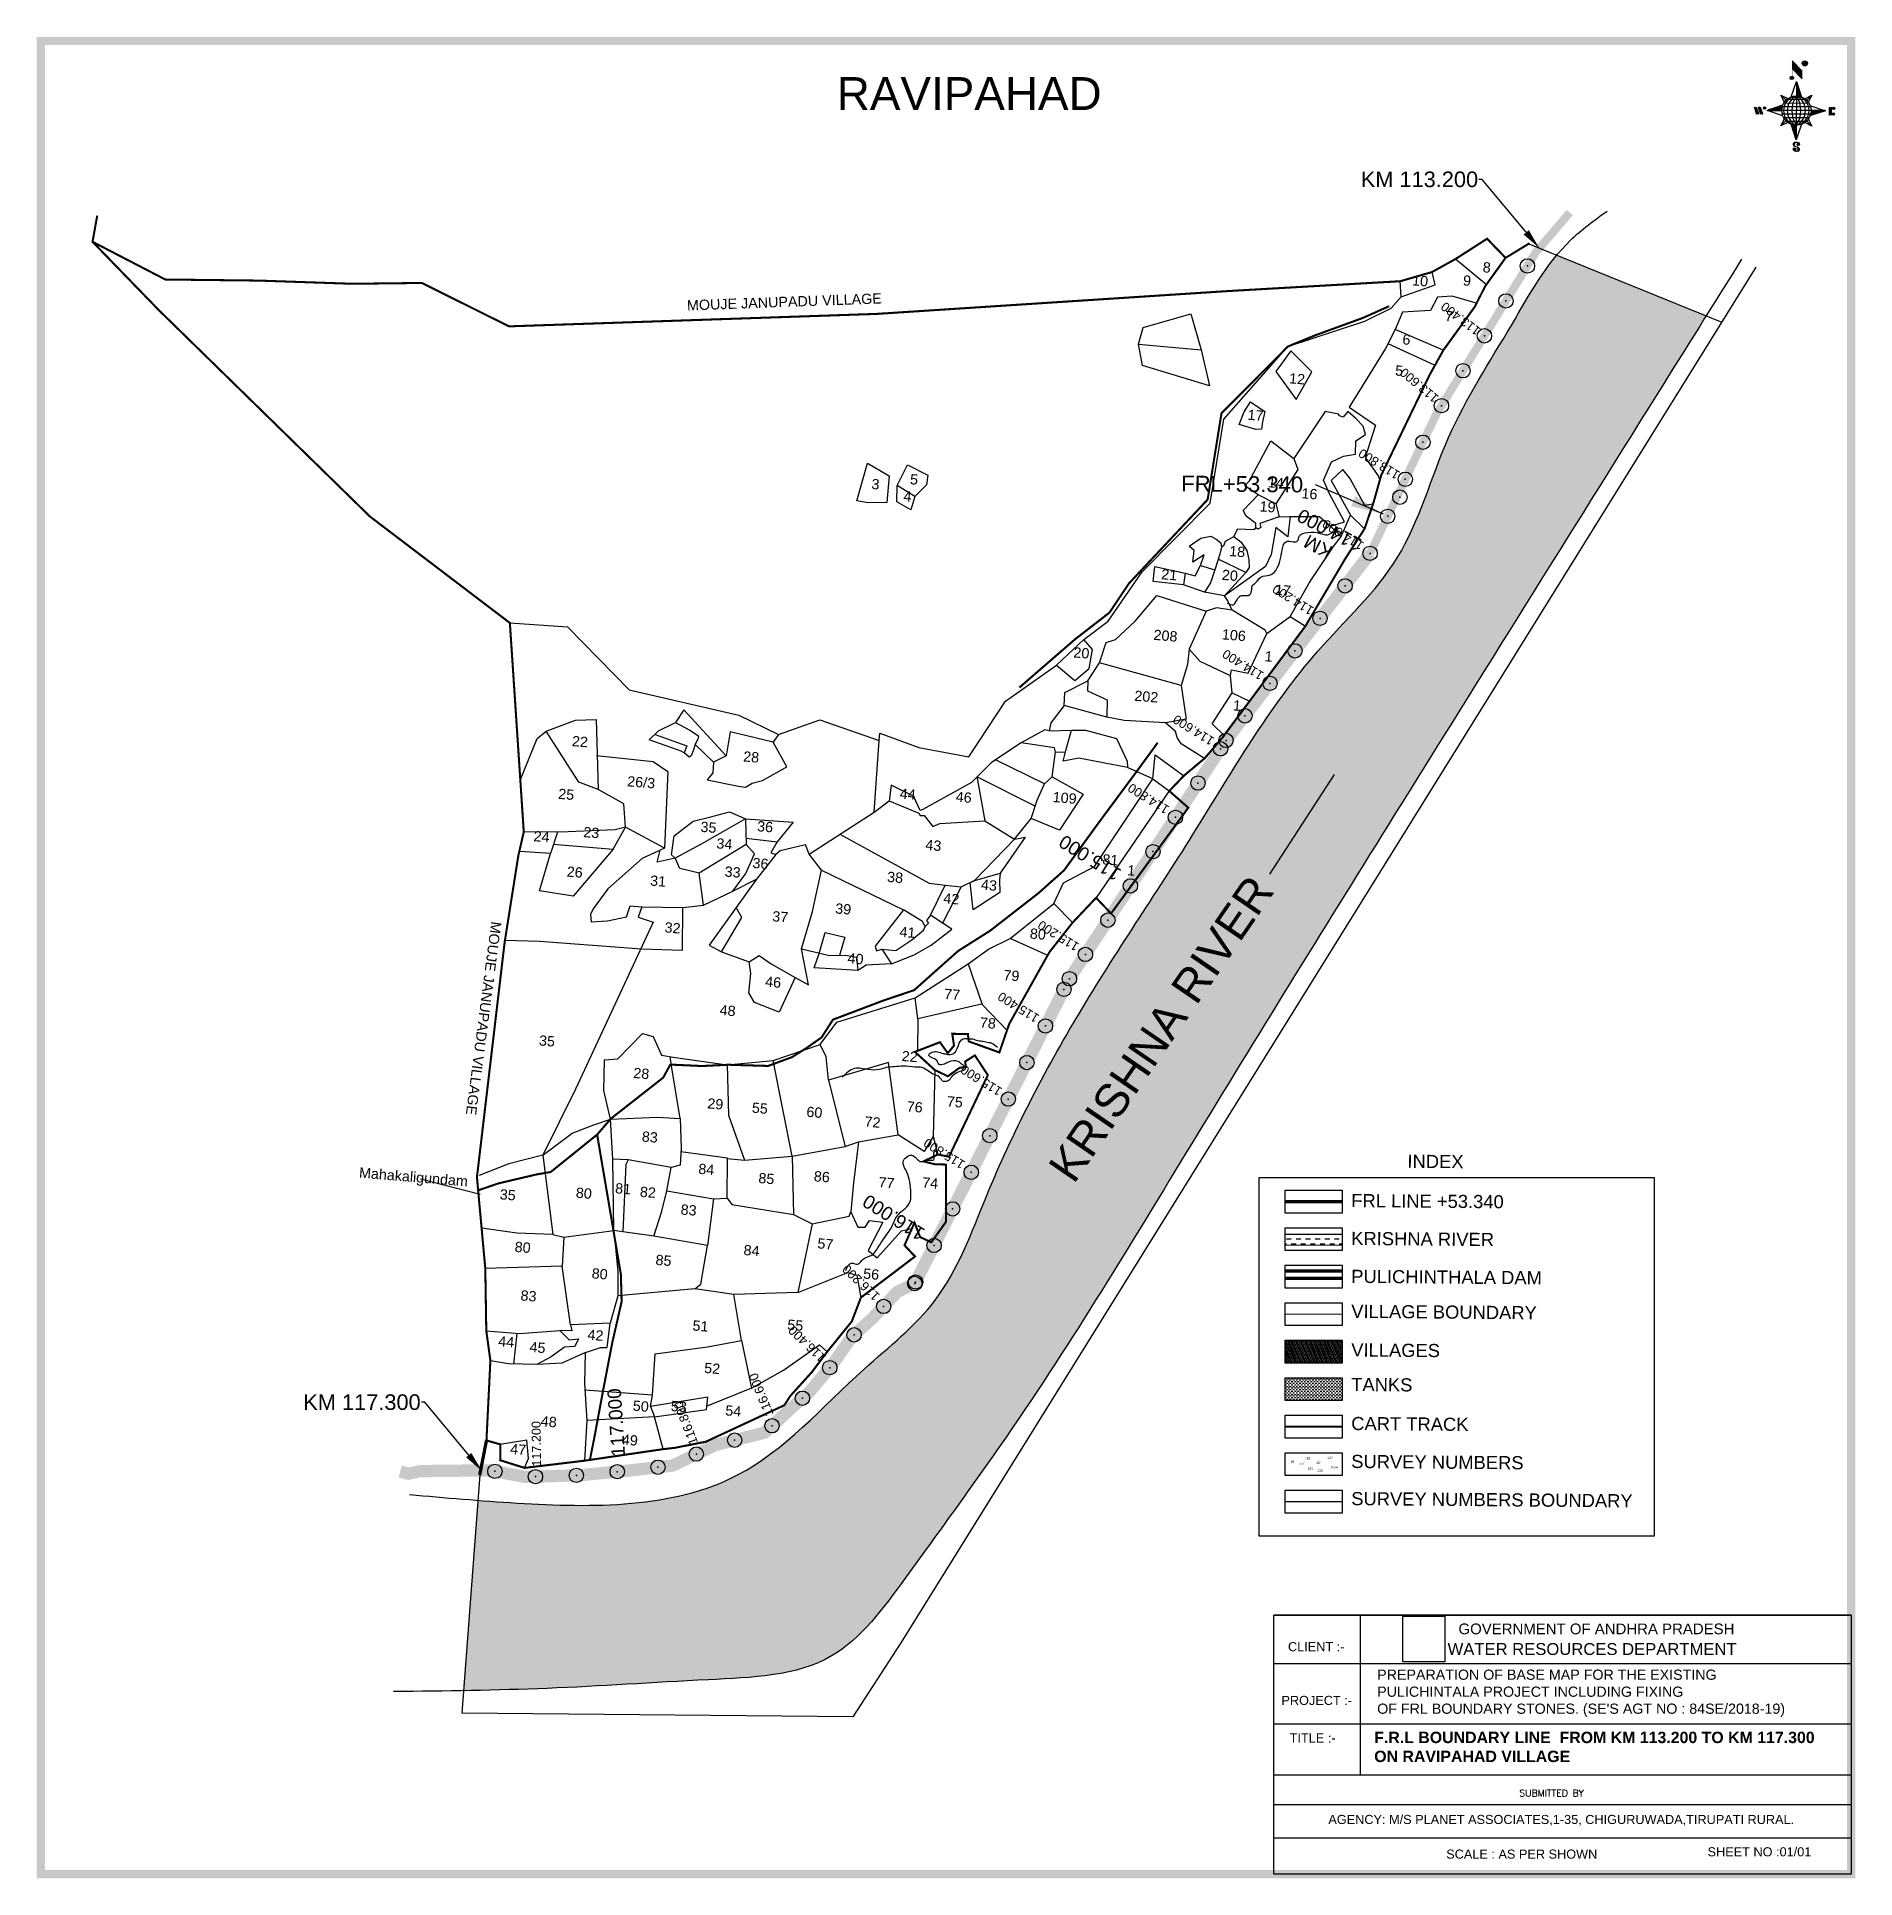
# Model space of a CAD drawing. Header units: millimetres. Extents: x 362123 to 366557, y 1844950 to 1849439.
import ezdxf
from ezdxf import colors
from ezdxf.entities.mleader import LeaderData, LeaderLine
from ezdxf.math import Vec2, Vec3

# ---------------------------------------------------------------- set-up
doc = ezdxf.new("R2010")
doc.units = ezdxf.units.MM
doc.header["$PDMODE"] = 32
doc.header["$PDSIZE"] = 35
for name, color, linetype in [('BND', 6, 'Continuous'), ('bord', 1, 'Continuous'), ('FRL', 3, 'Continuous'), ('Plot NUmbers', 7, 'Continuous'), ('Plots', 7, 'Continuous'), ('points', 161, 'Continuous'), ('ROAD', 1, 'Continuous'), ('ROADS', 50, 'Continuous'), ('Stream', 4, 'Continuous'), ('TABLE', 7, 'Continuous'), ('TEXT', 7, 'Continuous'), ('VILLAGE AREA', 1, 'Continuous'), ('Village Boundary', 5, 'Continuous')]:
    doc.layers.add(name, color=color, linetype=linetype)
doc.styles.add('FONT1', font='Arial')
doc.styles.add('I', font='romans.shx', dxfattribs={"width": 0.9, "height": 3})
doc.styles.add('LE', font='arial.ttf', dxfattribs={"height": 3})
doc.styles.get("Standard").update_dxf_attribs({"font": 'arial.ttf'})
doc.linetypes.add('FENCELINE2', pattern='A,0.25,-0.1,[132,ltypeshp.shx,S=0.1,R=0,X=-0.1,Y=0],-0.1,1', length=1.45)
doc.dimstyles.get("Standard").update_dxf_attribs({"dimtxt": 0.18, "dimasz": 0.18, "dimexe": 0.18, "dimexo": 0.0625, "dimgap": 0.09, "dimtad": 0, "dimtih": 1, "dimtoh": 1, "dimdec": 4, "dimzin": 0, "dimdsep": 46, "dimtxsty": 'Standard', "dimcen": 0.09, "dimadec": 0, "dimazin": 0, "dimtfac": 1, "dimtdec": 4, "dimtofl": 0, "dimtmove": 0, "dimatfit": 3, "dimfxl": 1, "dimtolj": 1, "dimtzin": 0, "dimarcsym": 0})
picture_1 = doc.add_image_def('image1.png', size_in_pixel=(5098, 5519))
pattern_1 = [(267.297113149, (-8720374.938, 50637915.138), (10.5367255337, -0.497431438), [])]
pattern_2 = [(357.297113149, (-8720374.938, 50637915.138), (0.497431438, 10.5367255337), [])]

msp = doc.modelspace()

# ---------------------------------------------------------------- texts
at = {"layer": 'Plot NUmbers'}
for s, rotation, p in [('8', 355.3042, (365648.1, 1848865.5)), ('10', 355.3042, (365475.9, 1848833.6)), ('9', 355.3042, (365600, 1848833.3)), ('MOUJE JANUPADU VILLAGE ', 2.0732, (363708.9, 1848772.1)), ('7', 355.3042, (365555.9, 1848746.6)), ('6', 355.3042, (365452.3, 1848689.6)), ('5', 355.3042, (365434.5, 1848613.8)), ('12', 355.3042, (365175.9, 1848594.7)), ('17', 355.3042, (365074.6, 1848505.9)), ('5', 355.3042, (364251.5, 1848348.7)), ('3', 355.3042, (364157.5, 1848337)), ('4', 355.3042, (364235.6, 1848307.1)), ('14', 355.3042, (365124, 1848341.3)), ('16', 355.3042, (365206.1, 1848314.5)), ('19', 355.3042, (365103.9, 1848282.5)), ('18', 355.3042, (365029.9, 1848173.5)), ('21', 355.3042, (364864.2, 1848117.1)), ('20', 355.3042, (365012.1, 1848115.6)), ('17', 355.3042, (365141.4, 1848079.2)), ('208', 355.3042, (364845.4, 1847969.3)), ('106', 355.3042, (365012.1, 1847970.5)), ('20', 355.3042, (364650, 1847926.4)), ('1', 355.3042, (365116.3, 1847917.1)), ('202', 355.3042, (364798.6, 1847820.8)), ('1', 355.3042, (365039.1, 1847797.3)), ('22', 355.3042, (363427.1, 1847710.3)), ('28', 355.3042, (363844.7, 1847672.8)), ('25', 355.3042, (363393.6, 1847581.7)), ('26/3', 355.3042, (363561.9, 1847612.3)), ('44', 355.3042, (364226.4, 1847582.1)), ('46', 355.3042, (364363.1, 1847574.7)), ('109', 355.3042, (364599.5, 1847573.9)), ('35', 355.3042, (363740.6, 1847501.3)), ('36', 355.3042, (363878.7, 1847502.8)), ('24', 355.3042, (363333.7, 1847478.5)), ('23', 355.3042, (363455, 1847488.4)), ('34', 355.3042, (363779.4, 1847460.9)), ('43', 355.3042, (364289, 1847457.3)), ('36', 355.3042, (363867.4, 1847413.2)), ('81', 355.3042, (364720.6, 1847422)), ('26', 355.3042, (363414.5, 1847392.2)), ('31', 355.3042, (363617.8, 1847370.3)), ('33', 355.3042, (363799.5, 1847392.3)), ('38', 355.3042, (364195.7, 1847379.3)), ('43', 355.3042, (364424.6, 1847360.4)), ('1', 355.3042, (364781.2, 1847395.5)), ('42', 355.3042, (364332.8, 1847327)), ('37', 355.3042, (363915.7, 1847283.3)), ('39', 355.3042, (364069.2, 1847302.2)), ('MOUJE JANUPADU VILLAGE ', 262.494, (363231.3, 1847283.6)), ('32', 355.3042, (363653.1, 1847256.2)), ('41', 355.3042, (364226, 1847245.4)), ('80', 355.3042, (364543.8, 1847241.1)), ('40', 355.3042, (364099.2, 1847180.9)), ('79', 355.3042, (364479.3, 1847139.9)), ('46', 355.3042, (363898.3, 1847123.9)), ('77', 355.3042, (364334.9, 1847093.9)), ('48', 355.3042, (363787.3, 1847054.6)), ('78', 355.3042, (364421.9, 1847024.1)), ('35', 355.3042, (363346.8, 1846980.5)), ('22', 355.3042, (364231.3, 1846942.6)), ('28', 355.3042, (363576.8, 1846901.3)), ('29', 355.3042, (363757.3, 1846827)), ('55', 355.3042, (363866, 1846816.6)), ('76', 355.3042, (364243.6, 1846819.6)), ('75', 355.3042, (364341.5, 1846832)), ('60', 355.3042, (363998.9, 1846806.6)), ('72', 355.3042, (364140.7, 1846782.7)), ('83', 355.3042, (363597.6, 1846746.2)), ('Mahakaligundam ', 355.3042, (362908.1, 1846658.3)), ('84', 355.3042, (363735.3, 1846667.6)), ('85', 355.3042, (363881.8, 1846645.1)), ('86', 355.3042, (364017, 1846649.6)), ('35', 355.3042, (363251.1, 1846605.4)), ('80', 355.3042, (363436.7, 1846609.4)), ('81', 355.3042, (363532.5, 1846620.2)), ('82', 355.3042, (363592.9, 1846611.6)), ('77', 355.3042, (364174.8, 1846634.8)), ('74', 355.3042, (364281.3, 1846634.2)), ('83', 355.3042, (363692.2, 1846568.4)), ('80', 355.3042, (363287.5, 1846477.4)), ('84', 355.3042, (363845.7, 1846469.5)), ('57', 355.3042, (364025.8, 1846485.7)), ('80', 355.3042, (363475.3, 1846412.8)), ('85', 355.3042, (363631, 1846445.6)), ('56', 355.3042, (364137.3, 1846412.1)), ('83', 355.3042, (363301.9, 1846358.9)), ('51', 355.3042, (363721.2, 1846285.6)), ('55', 355.3042, (363952.3, 1846287.6)), ('44', 355.3042, (363247.5, 1846247.1)), ('42', 355.3042, (363465, 1846263.2)), ('45', 355.3042, (363323.8, 1846233.3)), ('52', 355.3042, (363749.6, 1846182.2)), ('50', 355.3042, (363575.6, 1846090.2)), ('53', 355.3042, (363668.2, 1846089.5)), ('54', 355.3042, (363801.1, 1846078.6)), ('48', 355.3042, (363351.1, 1846052.3)), ('47', 355.3042, (363276.6, 1845984.7)), ('49', 355.3042, (363548.9, 1846007.5))]:
    msp.add_text(s, height=25, rotation=rotation, dxfattribs=at).set_placement(p)
at = {"layer": 'points', "color": 1}
for s, height, rotation, p in [('113.400', 22, 142.4083, (365645.8, 1848726.7)), ('113.600', 22, 139.7454, (365543.6, 1848562.1)), ('113.800', 22, 147.8791, (365449, 1848377.5)), ('114.000', 33.18, 152.4471, (365356.5, 1848212.7)), ('KM', 33.18, 152.4471, (365286.1, 1848194.7))]:
    msp.add_text(s, height=height, rotation=rotation, dxfattribs=at).set_placement(p)
at = {"layer": 'points', "color": 1, "style": 'FONT1'}
for s, height, rotation, p in [('114.000', 22, 147.8791, (365361.2, 1848205.1)), ('114.200', 22, 147.8791, (365239.2, 1848046.7)), ('114.400', 22, 147.8791, (365117.1, 1847888.2)), ('114.600', 22, 147.8791, (364996.6, 1847728.7)), ('114.800', 22, 147.8791, (364886.7, 1847561.6)), ('115.000', 33, 147.8791, (364770.3, 1847407)), ('115.200', 22, 147.8791, (364667, 1847227.3)), ('115.400', 22, 147.8791, (364569.6, 1847053)), ('115.600', 22, 147.8791, (364479.1, 1846874.6)), ('115.800', 22, 147.8791, (364388.6, 1846696.3)), ('116.000', 33, 147.8791, (364291.6, 1846530.5)), ('116.200', 22, 136.264, (364180.4, 1846371.4)), ('116.400', 22, 136.264, (364048.9, 1846222)), ('116.600', 22, 111.9143, (363920.2, 1846081.1)), ('117.000', 33, 93.6881, (363557.6, 1845979.1)), ('116.800', 22, 111.1209, (363735.9, 1846011.9)), ('117.200', 22, 90.777, (363352.9, 1845953.7))]:
    msp.add_text(s, height=height, rotation=rotation, dxfattribs=at).set_placement(p)
at = {"layer": 'TABLE'}
for s, height, style, p in [('GOVERNMENT OF ANDHRA PRADESH', 26.113, 'LE', (365589.8, 1845545)), ('CLIENT :-', 22.17, 'LE', (365174, 1845503.6)), ('WATER RESOURCES DEPARTMENT', 29.014, 'LE', (365563.2, 1845494.4)), ('PROJECT :-', 22.17, 'LE', (365158.1, 1845372.6)), ('TITLE :-', 22.17, 'LE', (365178.2, 1845281)), ('SUBMITTED BY ', 16.554, 'I', (365738.1, 1845149.4)), ('SCALE : AS PER SHOWN', 22.173, 'LE', (365559.9, 1844997.9)), ('SHEET NO :01/01', 22.173, 'LE', (366197.2, 1845003.5))]:
    msp.add_text(s, height=height, dxfattribs=dict(at, style=style)).set_placement(p)
at = {"layer": 'TABLE', "attachment_point": 1, "style": 'LE'}
for s, insert, char_height, width in [("PREPARATION OF BASE MAP FOR THE EXISTING\\PPULICHINTALA PROJECT INCLUDING FIXING\\POF FRL BOUNDARY STONES. (SE'S AGT NO : 84SE/2018-19)", (365391.6, 1845458.8), 24.857, 993.638), ('{\\fArial|b1|i0|c0|p34;\\C1;F.R.L BOUNDARY LINE  FROM KM 113.200 TO KM 117.300 \\PON RAVIPAHAD VILLAGE }', (365384.3, 1845307.3), 27.729, 1161.905), ('\\pi152.45;AGENCY: M/S PLANET ASSOCIATES,1-35, CHIGURUWADA,TIRUPATI RURAL.', (365120, 1845104.5), 22.173, 1438.196)]:
    msp.add_mtext(s, dxfattribs=dict(at, insert=insert, char_height=char_height, width=width))
at = {"layer": 'TEXT', "color": 5}
msp.add_text('RAVIPAHAD', height=80, dxfattribs=at).set_placement((364073.8, 1849261))
msp.add_text('FRL+53.340', height=38.49, rotation=359.5381, dxfattribs=at).set_placement((364913.5, 1848331))
at = {"layer": 'TEXT', "color": 4}
msp.add_text('KRISHNA RIVER', height=80, rotation=55.554, dxfattribs=at).set_placement((364651.7, 1846640.3))
at = {"layer": 'TEXT', "color": 0}
for s, height, p in [('INDEX', 32.03, (365465.2, 1846682.1)), ('FRL LINE +53.340', 32.031, (365328.2, 1846586.3)), ('KRISHNA RIVER', 32.031, (365328.2, 1846494)), ('PULICHINTHALA DAM', 32.031, (365328.2, 1846401.6)), ('VILLAGE BOUNDARY', 32.031, (365328.2, 1846316.3)), ('VILLAGES', 32.03, (365328.2, 1846222.2)), ('TANKS', 32.03, (365328.2, 1846138)), ('CART TRACK', 32.03, (365328.2, 1846042.8)), ('SURVEY NUMBERS', 32.031, (365328.2, 1845950.3)), ('SURVEY NUMBERS BOUNDARY', 32.031, (365328.2, 1845859.7))]:
    msp.add_text(s, height=height, rotation=359.5381, dxfattribs=at).set_placement(p)
at = {"layer": 'TEXT'}
for s, p in [('25', (365180.8, 1845962.6)), ('577', (365201.7, 1845958)), ('183', (365215.8, 1845970.7)), ('183', (365222.5, 1845946)), ('854', (365242.4, 1845959.9)), ('203', (365245.6, 1845941.1)), ('112', (365270.3, 1845972.4)), ('1004', (365278.5, 1845949.1))]:
    msp.add_text(s, height=5.43, rotation=1.2022, dxfattribs=at).set_placement(p)

# ---------------------------------------------------------------- blocks, each defined once
blk = doc.blocks.new('*X6')
at = {"color": 0, "linetype": 'Continuous'}
for p, q in [((6321.6, 240.5), (6322.3, 241.2)), ((6321.6, 240.3), (6322.3, 241)), ((6321.6, 240.1), (6322.3, 240.8)), ((6321.6, 239.9), (6322.4, 240.7)), ((6321.8, 240.8), (6322.4, 241.4)), ((6322.1, 241.3), (6322.4, 241.6)), ((6321.6, 239.8), (6322.4, 240.6)), ((6321.6, 239.6), (6322.5, 240.5)), ((6321.6, 239.4), (6322.5, 240.3)), ((6321.6, 239.2), (6322.6, 240.2)), ((6321.7, 239.1), (6322.6, 240.1)), ((6321.8, 239), (6322.7, 240)), ((6321.8, 239), (6322.8, 239.9)), ((6321.9, 238.9), (6322.9, 239.8)), ((6322, 238.8), (6323, 239.7)), ((6322.1, 238.7), (6323.1, 239.6)), ((6322.2, 238.6), (6323.1, 239.6)), ((6322.3, 238.5), (6323.2, 239.5)), ((6322.4, 238.5), (6323.3, 239.4)), ((6322.5, 238.4), (6323.4, 239.3)), ((6322.7, 238.4), (6323.6, 239.3)), ((6322.8, 238.3), (6323.7, 239.2)), ((6322.9, 238.3), (6323.8, 239.1)), ((6323.1, 238.2), (6323.9, 239.1)), ((6323.2, 238.2), (6324, 239)), ((6323.3, 238.2), (6324.2, 239)), ((6323.5, 238.1), (6324.3, 238.9)), ((6323.7, 238.1), (6324.4, 238.9)), ((6323.8, 238.1), (6324.6, 238.8)), ((6324.1, 238.2), (6324.7, 238.8)), ((6324.3, 238.3), (6324.9, 238.8)), ((6324.6, 238.3), (6325.1, 238.8)), ((6324.8, 238.4), (6325.2, 238.8)), ((6325.1, 238.5), (6325.4, 238.8)), ((6325.4, 238.6), (6325.6, 238.8))]:
    blk.add_line(p, q, dxfattribs=at)
blk = doc.blocks.new('*X5')
at = {"color": 0, "linetype": 'Continuous'}
for p, q in [((6324.4, 240.3), (6324.5, 240.4)), ((6324.6, 240.3), (6324.8, 240.5)), ((6324.7, 240.2), (6325, 240.5)), ((6324.8, 240.2), (6325.2, 240.6)), ((6325, 240.1), (6325.5, 240.6)), ((6325.1, 240.1), (6325.6, 240.6)), ((6325.2, 240), (6325.8, 240.6)), ((6325.3, 240), (6326, 240.6)), ((6325.4, 239.9), (6326.1, 240.6)), ((6325.5, 239.8), (6326.2, 240.5)), ((6325.6, 239.8), (6326.3, 240.5)), ((6325.7, 239.7), (6326.5, 240.4)), ((6325.9, 239.6), (6326.6, 240.3)), ((6326, 239.5), (6326.7, 240.3)), ((6326, 239.4), (6326.8, 240.2)), ((6326.1, 239.3), (6327, 240.2)), ((6326.2, 239.3), (6327.1, 240.1)), ((6326.3, 239.2), (6327.1, 240)), ((6326.4, 239.1), (6327.2, 239.9)), ((6326.5, 239), (6327.3, 239.8)), ((6326.5, 238.9), (6327.4, 239.7)), ((6326.6, 238.8), (6327.5, 239.6)), ((6326.7, 238.7), (6327.5, 239.5)), ((6326.8, 238.6), (6327.6, 239.4)), ((6326.8, 238.5), (6327.7, 239.3)), ((6326.8, 236.5), (6327.4, 237)), ((6326.9, 238.3), (6327.8, 239.2)), ((6326.9, 238.2), (6327.9, 239.1)), ((6326.9, 236.8), (6327.6, 237.4)), ((6327, 238.1), (6327.8, 239)), ((6327, 237.9), (6327.8, 238.8)), ((6327, 237.8), (6327.8, 238.6)), ((6327, 237.6), (6327.8, 238.4)), ((6327, 237.4), (6327.8, 238.2)), ((6327, 237.3), (6327.8, 238)), ((6327, 237.1), (6327.8, 237.9))]:
    blk.add_line(p, q, dxfattribs=at)
blk = doc.blocks.new('H')
at = {"layer": 'bord', "extrusion": (0.000427885, 0.004792, 0.999988)}
h = blk.add_hatch(dxfattribs=at)
h.set_pattern_fill('LINE', color=8, scale=84.387686, angle=-2.7029, style=0)
h.set_pattern_definition(pattern_2)
h.paths.add_polyline_path([(-492, 786, -0.090992), (-448, 775), (-486, 912)])
h = blk.add_hatch(dxfattribs=at)
h.set_pattern_fill('LINE', color=8, scale=84.387686, angle=-92.7029, style=0)
h.set_pattern_definition(pattern_1)
h.paths.add_polyline_path([(-625, 665, -0.090992), (-615, 710), (-751, 671)])
h = blk.add_hatch(dxfattribs=at)
h.set_pattern_fill('LINE', color=8, scale=84.387686, angle=-92.7029, style=0)
h.set_pattern_definition(pattern_1)
h.paths.add_polyline_path([(-246, 647), (-372, 653, -0.090992), (-382, 609)])
h = blk.add_hatch(dxfattribs=at)
h.set_pattern_fill('LINE', color=8, scale=84.387686, angle=-2.7029, style=0)
h.set_pattern_definition(pattern_2)
h.paths.add_polyline_path([(-504, 533, -0.090992), (-549, 543), (-510, 406)])
for p, q in [((-519, 1020, -1217), (-435, 927, -1216)), ((-516, 1087, -1217), (-432, 994, -1217)), ((-538, 774, -1216), (-487, 906, -1216)), ((-487, 906, -1216), (-493, 780, -1216)), ((-487, 906, -1216), (-448, 769, -1216)), ((-865, 701, -1215), (-847, 638, -1215)), ((-847, 700, -1215), (-829, 637, -1215)), ((-829, 699, -1215), (-811, 636, -1215)), ((-829, 699, -1215), (-811, 698, -1215)), ((-811, 698, -1215), (-794, 635, -1215)), ((-752, 665, -1215), (-615, 704, -1215)), ((-752, 665, -1215), (-625, 659, -1215)), ((-619, 614, -1215), (-752, 665, -1215)), ((-627, 794, -1216), (-567, 760, -1216)), ((-627, 794, -1216), (-584, 747, -1215)), ((-599, 731, -1215), (-627, 794, -1216)), ((-421, 753, -1216), (-359, 781, -1216)), ((-359, 781, -1216), (-405, 739, -1216)), ((-359, 781, -1216), (-392, 721, -1215)), ((-246, 641, -1215), (-383, 603, -1215)), ((-379, 693, -1215), (-246, 641, -1215)), ((-373, 647, -1215), (-246, 641, -1215)), ((-213, 669, -1215), (-217, 601, -1215)), ((-197, 600, -1215), (-194, 668, -1215)), ((-639, 526, -1214), (-606, 585, -1215)), ((-639, 526, -1214), (-593, 568, -1215)), ((-577, 553, -1215), (-639, 526, -1214)), ((-511, 400, -1214), (-549, 537, -1214)), ((-460, 533, -1215), (-511, 400, -1214)), ((-505, 527, -1214), (-511, 400, -1214)), ((-371, 513, -1214), (-431, 546, -1215)), ((-371, 513, -1214), (-414, 560, -1215)), ((-399, 576, -1215), (-371, 513, -1214))]:
    blk.add_line(p, q, dxfattribs=at)
at = {"layer": 'bord', "color": 8, "linetype": 'ByBlock', "extrusion": (0.000427885, 0.004792, 0.999988)}
for p, q in [((-373, 647, -1215), (-625, 659, -1215)), ((-375, 679, -1215), (-620, 691, -1215)), ((-386, 711, -1215), (-605, 722, -1215)), ((-411, 744, -1216), (-578, 752, -1216)), ((-493, 780, -1216), (-505, 527, -1214)), ((-378, 616, -1215), (-623, 628, -1215)), ((-392, 585, -1215), (-611, 595, -1215)), ((-420, 555, -1215), (-587, 562, -1215))]:
    blk.add_line(p, q, dxfattribs=at)
at = {"layer": 'bord', "extrusion": (0.000427885, 0.004792, 0.999988), "elevation": -1212}
for points, const_width in [([(-522, 960), (-516, 1093)], 1.61), ([(-434, 933), (-428, 1066)], 1.61), ([(-870, 707), (-846, 706)], 0.642), ([(-829, 643), (-821, 678)], 0.642), ([(-793, 641), (-782, 694)], 0.642), ([(-223, 676), (-174, 673)], 0.706), ([(-829, 643), (-855, 644)], 0.642), ([(-811, 642), (-784, 641)], 0.642), ([(-177, 605), (-226, 607)], 0.706), ([(-195, 645), (-185, 644)], 0.706)]:
    blk.add_lwpolyline(points, dxfattribs=dict(at, const_width=const_width))
for points, const_width in [([(-414, 1073, 1), (-398, 1058, 1)], 22.3), ([(-530, 950, 1), (-520, 939, 1)], 14.8), ([(-776, 697, 1), (-769, 690, 1)], 8.9), ([(-178, 667, 1), (-171, 660, 1)], 9.79), ([(-180, 618, 1), (-173, 611, 1)], 9.79), ([(-525, 322, 1), (-533, 329, 1)], 11.1), ([(-490, 362, 1), (-498, 369, 1)], 11.1)]:
    blk.add_lwpolyline(points, format="xyb", close=True, dxfattribs=dict(at, const_width=const_width))
for points in [[(-537, 317), (-531, 310), (-520, 307), (-505, 307), (-494, 310), (-486, 318), (-487, 326), (-491, 333), (-494, 336), (-503, 341), (-522, 347), (-530, 352), (-534, 355), (-537, 363), (-537, 373), (-530, 381), (-520, 384), (-504, 384), (-493, 380), (-487, 373)], [(-522, 348), (-526, 354), (-528, 361), (-528, 371), (-526, 375), (-521, 381), (-515, 384)], [(-505, 307), (-499, 312), (-497, 319), (-497, 327), (-501, 335), (-509, 343)]]:
    blk.add_lwpolyline(points, dxfattribs=at)
at = {"layer": 'bord', "extrusion": (0.000427885, 0.004792, 0.999988)}
for centre, radius in [((-406, 1065, -1212), 22.3), ((-525, 944, -1212), 14.8), ((-773, 694, -1212), 8.9), ((-498, 659, -1212), 127), ((-174, 663, -1212), 9.79), ((-177, 615, -1212), 9.79), ((-529, 325, -1212), 11.1), ((-494, 365, -1212), 11.1)]:
    blk.add_circle(centre, radius, dxfattribs=at)
at = {"layer": 'bord', "color": 8, "linetype": 'ByBlock', "extrusion": (0.000427885, 0.004792, 0.999988)}
for centre, radius, start, end in [((-482, 658, -1212), 128, 94.9254, 259.6691), ((-437, 656, -1212), 141, 113.2864, 241.308), ((-316, 651, -1212), 222, 142.5892, 212.0053), ((-560, 662, -1212), 141, 293.2864, 61.308), ((-681, 668, -1212), 222, 322.5892, 32.0053), ((-515, 660, -1212), 128, 274.9254, 79.6691)]:
    blk.add_arc(centre, radius, start, end, dxfattribs=at)
at = {"layer": 'bord', "extrusion": (0.000427885, 0.004792, 0.999988)}
for points in [[(-516, 1093, -1212), (-431, 1000, -1212), (-519, 1026, -1212), (-434, 933, -1212)], [(-864, 707, -1212), (-846, 706, -1212), (-846, 644, -1212), (-829, 643, -1212)], [(-829, 705, -1212), (-811, 704, -1212), (-811, 642, -1212), (-793, 641, -1212)], [(-193, 674, -1212), (-197, 606, -1212), (-213, 675, -1212), (-216, 607, -1212)]]:
    blk.add_solid(points, dxfattribs=at)
at = {"layer": 'bord', "extrusion": (0.000427885, 0.004792, 0.999988), "xscale": 7.977342409717546, "yscale": 7.977342408231451, "zscale": 7.977342408476333, "rotation": 138.0840426661453}
for name, p in [('*X5', (38301, -31929, -1212)), ('*X6', (38314, -31951, -1212))]:
    blk.add_blockref(name, p, dxfattribs=at)

# ---------------------------------------------------------------- hatches: boundary and pattern name
h = msp.add_hatch()
h.set_pattern_fill('DASH,_O', color=4, scale=10, angle=45)
h.set_pattern_definition([(45, (0, 0), (4e-15, 44.9012806), [31.75, -31.75])])
edge = h.paths.add_edge_path()
edge.add_spline(control_points=[(363163.5, 1845407.4), (363231.9, 1845408.5), (363431, 1845413.4), (363724.4, 1845434.5), (364070.3, 1845445.9), (364282.1, 1845739.8), (364582.8, 1846149.6), (364964.8, 1846787.3), (365484.5, 1847625.2), (365900.2, 1848289.7), (366154, 1848695.5), (366193.9, 1848759.3)], knot_values=[162.77256, 162.77256, 162.77256, 162.77256, 367.716936, 761.210869, 1067.381812, 1328.474623, 1783.280228, 2624.869278, 3538.602355, 4748.356295, 4974.334727, 4974.334727, 4974.334727, 4974.334727], degree=3, periodic=0)
edge.add_line((366193.9, 1848759.3), (365829.3, 1848907))
edge.add_spline(control_points=[(365829.3, 1848907), (365786.9, 1848855.9), (365702.3, 1848701.7), (365550, 1848470.5), (365469.8, 1848159.3), (365176.6, 1847892.3), (364953.4, 1847497.7), (364658.6, 1847068.5), (364460.3, 1846686.3), (364341.5, 1846355), (364093.5, 1846162.5), (363822.9, 1845850.4), (363443.6, 1845854), (363230.1, 1845869), (363198.4, 1845871.5)], knot_values=[168.396154, 168.396154, 168.396154, 168.396154, 369.320077, 684.124001, 1003.124223, 1301.361083, 1843.091985, 2358.883197, 2859.366002, 3142.419732, 3383.738852, 3787.531428, 4327.678168, 4422.810922, 4422.810922, 4422.810922, 4422.810922], degree=3, periodic=0)
edge.add_line((363198.4, 1845871.5), (363163.5, 1845407.4))
h = msp.add_hatch()
h.set_pattern_fill('DASH', color=4, scale=93.732568)
h.set_pattern_definition([(0, (307852.793, 1558749.61), (11.71657097, 11.71657097), [11.716571, -11.716571])])
h.paths.add_polyline_path([(365167, 1846520.1), (365167, 1846493.5), (365305.8, 1846493.5), (365305.8, 1846520.1)])
h = msp.add_hatch()
h.set_pattern_fill('DASH', color=4, scale=31.244189)
h.set_pattern_definition([(0, (307852.793, 1558749.6095), (3.905523656, 3.905523656), [3.90552366, -3.90552366])])
h.paths.add_polyline_path([(365167, 1846170.1), (365167, 1846114.5), (365305.8, 1846114.5), (365305.8, 1846170.1)])
at = {"layer": 'VILLAGE AREA', "linetype": 'ByBlock'}
h = msp.add_hatch(dxfattribs=at)
h.set_pattern_fill('ANSI31', color=256, scale=27.728242, angle=68.5464)
h.set_pattern_definition([(113.5464313, (263824.2447, 1335741.0486), (-3.177436905, -1.384651716), [])])
h.paths.add_polyline_path([(365305.8, 1846206), (365305.8, 1846261.6), (365167, 1846261.6), (365167, 1846206)])

# ---------------------------------------------------------------- linework, layer by layer
for points, const_width in [([(362133.1, 1849429.2), (366547.1, 1849429.2), (366547.1, 1844960.3), (362133.1, 1844960.3)], 20), ([(366547.1, 1849429.2), (366268.7, 1849429.2), (366268.7, 1849126.7), (366547.1, 1849126.7)], 0.228)]:
    msp.add_lwpolyline(points, close=True, dxfattribs=dict(const_width=const_width))
at = {"color": 0}
for points in [[(365103.4, 1846658.8), (366067, 1846658.8), (366067, 1845784.3), (365103.4, 1845784.3)], [(365167, 1846627.4), (365305.8, 1846627.4), (365305.8, 1846571.7), (365167, 1846571.7)], [(365167, 1846535.9), (365305.8, 1846535.9), (365305.8, 1846480.3), (365167, 1846480.3)], [(365167, 1846444.5), (365305.8, 1846444.5), (365305.8, 1846388.8), (365167, 1846388.8)], [(365167, 1846353), (365305.8, 1846353), (365305.8, 1846297.4), (365167, 1846297.4)], [(365167, 1846261.6), (365305.8, 1846261.6), (365305.8, 1846206), (365167, 1846206)], [(365167, 1846170.1), (365305.8, 1846170.1), (365305.8, 1846114.5), (365167, 1846114.5)], [(365167, 1846078.7), (365305.8, 1846078.7), (365305.8, 1846023.1), (365167, 1846023.1)], [(365167, 1845987.2), (365305.8, 1845987.2), (365305.8, 1845931.6), (365167, 1845931.6)], [(365167, 1845895.8), (365305.8, 1845895.8), (365305.8, 1845840.2), (365167, 1845840.2)]]:
    msp.add_lwpolyline(points, close=True, dxfattribs=at)
at = {"color": 4, "const_width": 3.12}
for points in [[(365305.8, 1846520.1), (365167, 1846520.1)], [(365305.8, 1846493.5), (365167, 1846493.5)]]:
    msp.add_lwpolyline(points, dxfattribs=at)
at = {"color": 0, "linetype": 'FENCELINE2', "ltscale": 80, "const_width": 8.32}
for points in [[(365305.8, 1846430.6), (365167, 1846430.6)], [(365305.8, 1846412.6), (365167, 1846412.6)]]:
    msp.add_lwpolyline(points, dxfattribs=at)
msp.add_lwpolyline([(363203.1, 1845933.4), (363159.4, 1845352.6)])
msp.add_lwpolyline([(365139.8, 1845591.7), (366547.1, 1845591.7), (366547.1, 1844960.3), (365139.8, 1844960.3)], close=True)
at = {"color": 4}
for points in [[(363031.8, 1845885.6), (363294.5, 1845864.8), (363830.4, 1845932.4), (364140.4, 1846191.1), (364313.5, 1846359.2), (364438.8, 1846613), (364665.3, 1847059.4), (364942.3, 1847494.5), (365247.6, 1847942), (365440.5, 1848169.4), (365565.8, 1848462.8), (365719.6, 1848737.5), (365863, 1848943.5), (365952.1, 1849014.3)], [(366280.2, 1848897.3), (366074.1, 1848567.7), (365433.3, 1847541.6), (364953.3, 1846764.1), (364504.9, 1846051.9), (364240.6, 1845681.8), (364061.3, 1845492), (363760.6, 1845434), (363367.7, 1845413), (362993.2, 1845405.1)]]:
    msp.add_spline(points, degree=3, dxfattribs=at)
for p in [(365447, 1848317, 1), (365023, 1847724, 23), (364641, 1847143, 24), (364264, 1846400, 25)]:
    msp.add_point(p)
at = {"linetype": 'Continuous'}
for p in [(365374.2, 1848180), (365313.2, 1848100.8), (365252.2, 1848021.6), (365191.1, 1847942.3), (365130.1, 1847863.1), (365069.1, 1847783.9), (365009.6, 1847703.6), (364954.6, 1847620), (364899.7, 1847536.5), (364844.8, 1847452.9), (364789.8, 1847369.4), (364734.9, 1847285.8), (364680, 1847202.2), (364627.8, 1847117.1), (364582.6, 1847027.9), (364537.3, 1846938.7), (364492.1, 1846849.5), (364446.8, 1846760.3), (364401.6, 1846671.2), (364356.3, 1846582), (364311.1, 1846492.8), (364265.8, 1846403.6), (364188, 1846344.1), (364116, 1846274.9), (364056.6, 1846194.8), (363990, 1846120.4), (363824.7, 1846018.1), (363915.9, 1846053.2), (363731.3, 1845984), (363240.2, 1845942.2), (363338.9, 1845929.2), (363438.8, 1845932.3), (363538.4, 1845941.2), (363637.8, 1845952.2)]:
    msp.add_point(p, dxfattribs=at)
at = {"layer": 'BND', "lineweight": 30}
for points, const_width in [([(365704.6, 1848900.4), (365654.9, 1848831.2), (365629.5, 1848781.2), (365552.7, 1848675), (365518.8, 1848613.8), (365401.3, 1848370.3), (365382.9, 1848304.9), (365360.8, 1848239.9), (365314.8, 1848168.8), (365216.6, 1848002.8), (365109.9, 1847859.4), (365014.6, 1847731.2), (364970.7, 1847680.2), (364920.5, 1847638.2), (364884.6, 1847600.7), (364930.9, 1847559.8), (364742.6, 1847302), (364706.1, 1847340.3), (364648.8, 1847279.8), (364592.3, 1847207.8), (364494.4, 1847033.2), (364470.2, 1846963.3), (364395.4, 1846990.3), (364393.6, 1847008), (364355.4, 1847008.8), (364359.6, 1846979.8), (364344.4, 1846961.7), (364325.4, 1846988.3), (364264.3, 1846964.7), (364312.9, 1846920.4), (364344.8, 1846905.3), (364373.7, 1846926.2), (364388.5, 1846927.6), (364386.9, 1846941.2), (364410.5, 1846956.2), (364442.1, 1846908), (364347.4, 1846709.1), (364320.1, 1846714.5), (364285.2, 1846697.7), (364313.7, 1846690.6), (364340.1, 1846690), (364339.8, 1846550), (364304.4, 1846500.5), (364277, 1846513.2), (364263.3, 1846548.3), (364238.9, 1846493.1), (364264.6, 1846465.9), (364132.7, 1846365.8), (364110.4, 1846307.6), (364050.3, 1846233.5), (364013.5, 1846184.6), (363961, 1846126.5), (363945.8, 1846103.2), (363754.2, 1846014.2), (363677.6, 1845999.2), (363650.4, 1845996.2), (363459.8, 1845968.2), (363312.5, 1845950.5), (363253, 1845969.1), (363253.3, 1846007.9), (363219.5, 1846017.3), (363229.1, 1846211.9), (363219.1, 1846284.7), (363216.7, 1846436.4), (363196.3, 1846659), (363263.8, 1847231.4), (363263.8, 1847231.4), (363297.2, 1847442.9), (363310.5, 1847500.8), (363300.9, 1847645.3), (363276.6, 1848010.4), (362935.5, 1848269.7), (362420.1, 1848773.4), (362258.9, 1848939.6), (362270.4, 1849003.4)], 5), ([(362258.9, 1848939.6), (362436.5, 1848847.6), (362663.2, 1848845), (362892.9, 1848837.2), (363062.2, 1848839.2), (363274.4, 1848733.4), (364171.7, 1848763.8), (365028.7, 1848819.5), (365447.7, 1848843.4), (365525.3, 1848865.8), (365582.7, 1848897.7), (365659.5, 1848947), (365704.6, 1848900.4), (365763.2, 1848936.1)], 5), ([(365305.8, 1846325.2), (365167, 1846325.2)], 2.77)]:
    msp.add_lwpolyline(points, dxfattribs=dict(at, const_width=const_width))
at = {"layer": 'FRL', "color": 84}
for points, const_width in [([(365374.2, 1848180), (365536, 1848520), (365779, 1848915), (365861.2, 1849010.7)], 20), ([(365305.8, 1846599.5), (365167, 1846599.5)], 8.32)]:
    msp.add_lwpolyline(points, dxfattribs=dict(at, const_width=const_width))
msp.add_lwpolyline([(365374.2, 1848180, 30, 30, 0), (365023, 1847724, 30, 30, 0), (364641, 1847143, 30, 30, 0), (364264, 1846400, 30, 30, 0), (364264, 1846400, 30, 30, 0), (364221.1, 1846379.4, 30, 30, 0), (364161.2, 1846315.6, 30, 30, 0), (364109.9, 1846269.4, 30, 30, 0), (364065.7, 1846205.6, 30, 30, 0), (364037.3, 1846171.7, 30, 30, 0), (364007.7, 1846136.3, 30, 30, 0), (363957.2, 1846090.9, 30, 30, 0), (363897.5, 1846036.3, 30, 30, 0), (363777.9, 1846006.4, 30, 30, 0), (363673.6, 1845956.3, 30, 30, 0), (363555.1, 1845942.8, 30, 30, 0), (363446.7, 1845932.6, 30, 30, 0), (363314.4, 1845928.4, 30, 30, 0), (363227.7, 1845944.6, 30, 30, 0), (363057.4, 1845942.6, 30, 30, 0), (363029.9, 1845936.2, 30, 30, 0), (363009.1, 1845941.6, 30, 30, 0)], format="xyseb", dxfattribs=at)
at = {"layer": 'Plot NUmbers'}
msp.add_lwpolyline([(366314.8, 1848877.6), (364229.9, 1845523.8), (364113, 1845343.9), (363159.4, 1845352.6)], dxfattribs=at)
at = {"layer": 'Plots'}
for points in [[(363276.6, 1848010.4), (363417.5, 1848001.2), (363567.5, 1847846.9), (363835.1, 1847785.3), (363931.3, 1847738.8), (364032.4, 1847774.1), (364177, 1847723.4), (364178.4, 1847741.7), (364274.1, 1847707), (364395.7, 1847684.2), (364484.8, 1847820), (364609.5, 1847907.5), (364676.3, 1847970.2), (364735.8, 1848014.5), (364818.1, 1848134.8), (364984.2, 1848302.4), (365017.3, 1848507), (365174, 1848684.4), (365361.7, 1848745.8), (365426, 1848777.4), (365450.2, 1848805), (365533.1, 1848834.5), (365525.3, 1848865.8)], [(365582.7, 1848897.7), (365658.1, 1848835.7)], [(365450.2, 1848805), (365447.7, 1848843.4)], [(365636.2, 1848789.1), (365574.3, 1848806.9), (365538.4, 1848804.2), (365521.3, 1848772.2), (365453.6, 1848768.2), (365435.7, 1848725.9), (365411.6, 1848679.2), (365323.5, 1848536.5), (365387.7, 1848492.5), (365361.9, 1848413.7), (365394, 1848369.1), (365396.6, 1848362.6)], [(364809.9, 1848689.6), (364821.2, 1848730.8), (364937.5, 1848764.1), (364962.3, 1848676), (364982.8, 1848588.1), (364819.4, 1848638), (364809.9, 1848689.6)], [(364809.9, 1848689.6), (364962.3, 1848676)], [(365417.6, 1848691.7), (365530.2, 1848640)], [(365552.7, 1848675), (365435.7, 1848725.9)], [(365144.7, 1848623.5), (365193.9, 1848555.4), (365232.4, 1848622.4), (365180.6, 1848673.8), (365144.7, 1848623.5)], [(365055, 1848494.4), (365066.9, 1848525.2), (365082.3, 1848549.3), (365117.8, 1848526), (365112.2, 1848500.3), (365109.2, 1848483), (365095.8, 1848481.9), (365055, 1848494.4)], [(365152.9, 1848268.9), (365179.2, 1848270.1), (365250.8, 1848269.6), (365277.8, 1848246.6), (365311.9, 1848256.6), (365275.6, 1848325.2), (365260.3, 1848358.1), (365267.4, 1848373), (365279.9, 1848403), (365309.7, 1848417.1), (365338.3, 1848421.7), (365339.6, 1848454.1), (365363, 1848469.4), (365357.4, 1848489.9), (365339.5, 1848508.9), (365320.2, 1848526.2), (365308.4, 1848512.3), (365299.5, 1848515.2), (365297.1, 1848519.7), (365264.4, 1848526), (365188.5, 1848411)], [(365041.8, 1848221.4), (365051.5, 1848239.4), (365090.9, 1848238), (365095.9, 1848242.4), (365095.6, 1848252.9), (365072.4, 1848271), (365064.4, 1848284.5), (365101.4, 1848322.3), (365068.5, 1848344.3), (365079.3, 1848355.7), (365131.8, 1848454.7), (365188.5, 1848411), (365197.9, 1848384.1), (365144, 1848300.5), (365101.4, 1848322.3)], [(364148.3, 1848399.7), (364201.8, 1848369.1), (364195.5, 1848303.6), (364150.1, 1848303.1), (364122.9, 1848308.4), (364148.3, 1848399.7)], [(364254.4, 1848286), (364220.3, 1848305.4), (364221.4, 1848345.1), (364245.9, 1848396), (364296, 1848370.7), (364292.9, 1848346.7), (364264.4, 1848318.7), (364254.4, 1848286)], [(365381.3, 1848300), (365361.6, 1848296.6), (365325.2, 1848363), (365308, 1848384.4), (365279, 1848357.3), (365326.4, 1848273), (365360.8, 1848239.9)], [(364264.4, 1848318.7), (364221.4, 1848345.1)], [(365144, 1848300.5), (365152.9, 1848268.9), (365105.1, 1848252.7), (365107.8, 1848242.9), (365100.3, 1848239.1), (365095.9, 1848242.4)], [(365179.2, 1848270.5), (365173.3, 1848220.5), (365144.6, 1848243.2), (365132.7, 1848177.5), (365119.4, 1848147.8), (365019.5, 1848076.4)], [(365179.2, 1848026.4), (365226.2, 1848109.3), (365284.9, 1848196.9), (365303.6, 1848221.5), (365277.8, 1848246.6)], [(365303.6, 1848221.5), (365326.4, 1848273)], [(364922.9, 1848131.7), (364947.3, 1848125.6), (364960.4, 1848150.8), (364969.3, 1848176.2), (364941.6, 1848158.8), (364945.6, 1848187.2), (364933.3, 1848197.8), (364961.7, 1848217.1), (364986, 1848222.2), (364998.8, 1848214.6), (365010.2, 1848206), (365012.3, 1848195.1), (365008.1, 1848177.7), (364995.7, 1848139.8), (364985.4, 1848108.2), (364970.1, 1848085.4)], [(365012.3, 1848195.1), (365018.7, 1848200.5), (365022, 1848209.4), (365041.8, 1848221.4), (365059.6, 1848207.4), (365073.9, 1848187.3), (365078.4, 1848164.9), (365079.1, 1848145.5), (365070.9, 1848133.2), (365019.5, 1848076.4)], [(365037.9, 1848041.6), (365027.3, 1848064.3), (365019.5, 1848076.4), (364970.1, 1848085.4), (364919.4, 1848103), (364845.6, 1848111.5), (364849.4, 1848147.6), (364922.9, 1848131.7), (364919.4, 1848103)], [(364960.4, 1848150.8), (364995.7, 1848139.8)], [(365070.9, 1848133.2), (365004.1, 1848166)], [(364685.9, 1847869.3), (364714.6, 1847913.5), (364730.8, 1847962.5), (364753.6, 1847970.4), (364801.5, 1848014.8), (364854.2, 1848077.3), (364974.9, 1848039.2), (364933, 1847946.1), (364928.7, 1847908.8), (364913.2, 1847857.6), (364714.6, 1847913.5)], [(365033.5, 1847881.4), (365036.6, 1847896.3), (365076.9, 1847888.3), (365122.7, 1847984.3), (365118, 1847992.5), (365037.9, 1848041.6), (364999.5, 1848047.5), (364974.9, 1848039.2)], [(365122.7, 1847984.3), (365179.2, 1848026.4), (365216.6, 1848002.8)], [(364609.5, 1847907.5), (364654.5, 1847870.3), (364689.4, 1847899), (364697.6, 1847945.7), (364676.3, 1847970.2)], [(365037.8, 1847840.3), (365033.5, 1847881.4), (364959.7, 1847916), (364933, 1847946.1)], [(364628.3, 1847808.9), (364630.1, 1847841.1), (364685.9, 1847869.3), (364685, 1847844.9), (364733, 1847823.3), (364732.6, 1847781)], [(364913.2, 1847857.6), (364925.6, 1847775.7), (364875.6, 1847766.6)], [(365019.2, 1847734.8), (364989.1, 1847764.8), (365037.8, 1847840.3), (365080, 1847819.9)], [(363803.8, 1847686.4), (363701.1, 1847798.4), (363680.8, 1847767.7)], [(364970.7, 1847680.2), (364913.9, 1847715.4), (364903.5, 1847731.3), (364899.8, 1847745.5), (364875.6, 1847766.6), (364774.3, 1847772.7), (364732.6, 1847781), (364628.3, 1847808.9), (364595.6, 1847767.1), (364591.7, 1847747.5), (364646.1, 1847749.3)], [(363302.7, 1847628.7), (363342.8, 1847728.9), (363365.5, 1847746.9), (363436.4, 1847773.3), (363487.1, 1847775.1), (363492.2, 1847604.7), (363444.8, 1847622.1), (363365.5, 1847746.9)], [(363694.1, 1847697.5), (363616.1, 1847725.7), (363638.8, 1847747.1), (363680.8, 1847767.7), (363715.3, 1847749.1), (363736.3, 1847735.4), (363736, 1847729.1), (363728.1, 1847713.9), (363723.6, 1847698.8), (363719, 1847686), (363713.8, 1847683.1), (363701.8, 1847694), (363694.1, 1847697.5)], [(363728.1, 1847713.9), (363773.5, 1847671.3), (363771.9, 1847645.3), (363757.6, 1847627.5), (363834.3, 1847612.7), (363851.2, 1847610.1), (363867.7, 1847619.5), (363892.9, 1847626.3), (363951.6, 1847659.6), (363918.8, 1847719.6), (363813.5, 1847744.6), (363803.8, 1847686.4), (363773.5, 1847671.3)], [(364591.7, 1847747.5), (364580.9, 1847749.9), (364523.2, 1847717.8), (364450.9, 1847670), (364402.6, 1847621.7), (364284, 1847555.3), (364276.9, 1847552.9), (364260.5, 1847588.1), (364206.1, 1847615.2), (364201.5, 1847577), (364273.6, 1847546.8), (364277.1, 1847541.3), (364286.7, 1847541.2), (364308.1, 1847514.4), (364324.9, 1847521.5), (364434.5, 1847528.3), (364506.8, 1847483.4), (364547.5, 1847533.9), (364562.6, 1847578.2), (364580.1, 1847617.9), (364598.9, 1847635.1), (364607.1, 1847695.9), (364605, 1847705.6), (364523.2, 1847717.8)], [(364844.5, 1847630.4), (364783, 1847658.2), (364664, 1847680.7), (364626.2, 1847673.7), (364632, 1847699.3), (364646.1, 1847749.3), (364680.1, 1847749.1), (364755.8, 1847728.5), (364781.6, 1847673.2), (364783, 1847658.2)], [(363630.6, 1847738.7), (363708.1, 1847710.7), (363701.8, 1847694)], [(363931.3, 1847738.8), (363918.8, 1847719.6)], [(364165.2, 1847548.7), (364177, 1847723.4)], [(364607.1, 1847695.9), (364631, 1847695.1)], [(363488, 1847687.3), (363626, 1847672.5), (363661.8, 1847648.4), (363653.5, 1847461.1), (363558.6, 1847512.8), (363554.7, 1847569.3), (363492.2, 1847604.7)], [(364580.1, 1847617.9), (364462.8, 1847675.5)], [(364844.5, 1847630.4), (364850.1, 1847688.6), (364898.2, 1847653.9), (364920.3, 1847638)], [(363357.1, 1846712.5), (363428.6, 1846766.4), (363481.3, 1846786.6), (363521.8, 1846800.4), (363505.7, 1846870.9), (363507, 1846945.1), (363528.8, 1846947.1), (363540, 1846948.1), (363600, 1847009.8), (363626.4, 1847002.3), (363646.4, 1846957), (363674.9, 1846952), (363806.7, 1846933.5), (363918.3, 1846943.7), (364032.9, 1846982.8), (364074.1, 1847037.3), (364265.1, 1847096.4), (364394.3, 1847179.1), (364443.7, 1847214.8), (364496.3, 1847240.9), (364602.9, 1847326.5), (364626.8, 1847377), (364702.3, 1847416.7), (364798.1, 1847560.7), (364844.5, 1847630.4), (364884.6, 1847600.7)], [(364415.6, 1847636), (364434.5, 1847528.3)], [(364415.8, 1847634.9), (364558.7, 1847563.6)], [(364598.9, 1847635.1), (364674.5, 1847592.8), (364616.9, 1847505.5), (364547.5, 1847533.9)], [(364006.7, 1847446.6), (364165.2, 1847548.7), (364201.5, 1847577)], [(364884.6, 1847600.7), (364706.1, 1847340.3)], [(363679.5, 1847436.7), (363671, 1847444.7), (363677.6, 1847491.6), (363723.5, 1847526.8), (363763.6, 1847536.6), (363812, 1847549.6), (363851, 1847532.6), (363742.8, 1847470.9), (363679.5, 1847436.7)], [(363851, 1847532.6), (363852.8, 1847470.6), (363738.5, 1847400.7)], [(363851, 1847532.6), (363967.3, 1847524.9), (363928.5, 1847476.9)], [(363393, 1847500.4), (363375.5, 1847447.9), (363300.5, 1847453)], [(363558.6, 1847512.8), (363533.6, 1847505.7), (363399.5, 1847500.6), (363310.5, 1847500.8)], [(363382.2, 1847471.2), (363528.8, 1847458.9), (363558.6, 1847512.8)], [(363749.1, 1847322.1), (363820.2, 1847356.8), (363852, 1847399.7), (363873.1, 1847447.7), (363852.8, 1847470.6)], [(363852.6, 1847485.5), (363928.5, 1847476.9), (363912.7, 1847450.3), (363925.4, 1847445.9), (363877.9, 1847386), (363762.9, 1847224.5), (363792.4, 1847208.9), (363842, 1847292.3), (363829.8, 1847313.8), (363828.1, 1847315.3)], [(363988.1, 1847215.6), (364014.7, 1847306.7), (364036.2, 1847407.6), (364006.7, 1847446.6), (363997.9, 1847469.6), (363935.5, 1847455.1), (363925.4, 1847445.9)], [(364081, 1847495.7), (364299.3, 1847376.3), (364337.8, 1847371.2), (364376.9, 1847366.8), (364410.4, 1847383.4), (364506.8, 1847483.4)], [(364506.8, 1847483.4), (364533.5, 1847488.3), (364472.5, 1847400.2), (364470.2, 1847382.9), (364471.1, 1847353.1), (364406, 1847310.8), (364398.8, 1847377.8), (364410.2, 1847382.8), (364472.5, 1847400.2)], [(363528.8, 1847458.9), (363430.6, 1847344.4), (363349.2, 1847357.4), (363375.5, 1847447.9)], [(363653.5, 1847461.1), (363599.2, 1847436.3), (363515.2, 1847362.1), (363479.4, 1847313.8), (363473.3, 1847299.9), (363474.5, 1847281.6), (363514.7, 1847284.1), (363560.8, 1847294.1), (363569.7, 1847320.4), (363598.9, 1847318.3), (363698.6, 1847317), (363749.1, 1847322.1), (363738.5, 1847400.7), (363691.2, 1847412), (363679.5, 1847436.7), (363635.6, 1847427.3), (363643.2, 1847456.4)], [(363820.2, 1847356.8), (363877.9, 1847386)], [(364036.2, 1847407.6), (364236.8, 1847310.7), (364167, 1847222.3), (364170.6, 1847211.4), (364183.7, 1847215.2), (364207.3, 1847179.7), (364145.8, 1847175.8), (364124.8, 1847163.3)], [(364302.6, 1847298.1), (364337.8, 1847371.2)], [(364376.9, 1847366.8), (364330.9, 1847277.2)], [(363598.2, 1847318.5), (363589.2, 1847293.4), (363625.9, 1847280.9), (363436.5, 1846873.5), (363357.1, 1846712.5), (363273.8, 1846691.9), (363201.4, 1846663.3)], [(363265.3, 1847237.4), (363349, 1847234.2), (363597.9, 1847215.6), (363697.5, 1847212.7), (363698.6, 1847317)], [(364207.3, 1847179.7), (364262.5, 1847201.6), (364303.7, 1847224.8), (364354.6, 1847263.7), (364302.6, 1847298.1), (364292.5, 1847284.7), (364297.8, 1847278.2), (364289.5, 1847270.5), (364282.8, 1847282.4), (364236.8, 1847310.7)], [(364648.8, 1847279.8), (364602.9, 1847326.5)], [(363972.5, 1847146.3), (364005.1, 1847127.8), (363988.1, 1847215.6), (364052.8, 1847200.6), (364099.2, 1847199.8), (364121.7, 1847195.9), (364124.8, 1847163.3), (364018.5, 1847169.8), (364031.1, 1847204.3), (364045.1, 1847255.5), (364093.4, 1847244.6), (364080.4, 1847199.7)], [(364183.7, 1847215.2), (364218, 1847211.7), (364256.5, 1847238.2), (364285.2, 1847261.3), (364289.5, 1847270.5)], [(363792.4, 1847208.9), (363860, 1847184.2), (363884.8, 1847199.4), (363913.6, 1847179.2), (363972.5, 1847146.3), (363933.5, 1847061.9), (363873.2, 1847085), (363859.1, 1847109), (363864, 1847155.6), (363860, 1847184.2)], [(364586.6, 1847200.5), (364496.3, 1847240.9)], [(364394.3, 1847179.1), (364427.9, 1847080.5), (364489.8, 1847016.2)], [(364427, 1847080.8), (364271.2, 1847045.4), (364265.1, 1847096.4)], [(364271.2, 1847045.4), (364270.9, 1846967.2)], [(364308.8, 1846758.6), (364287, 1846721.5), (364223.3, 1846762.1), (364200, 1846938.7), (364053.9, 1846896.1), (364048.2, 1846952.2), (364032.9, 1846982.8)], [(363691.8, 1846802.2), (363671.6, 1846925.8), (363667.1, 1846953.4)], [(363806.7, 1846933.5), (363809.8, 1846810.4), (363848.4, 1846700.9)], [(363965.3, 1846710.5), (363918.3, 1846943.7)], [(364053.9, 1846896.1), (364094.5, 1846733.8), (364126.4, 1846745.5), (364223.3, 1846762.1)], [(364312.9, 1846920.4), (364308.8, 1846758.6), (364320.1, 1846714.5)], [(363727.6, 1846387.1), (363742.3, 1846398.5), (363758.6, 1846492.6), (363627.6, 1846515.1), (363552.4, 1846526), (363530.1, 1846529.6), (363528, 1846702.9), (363521.8, 1846800.4), (363636.6, 1846805.6), (363691.8, 1846802.2), (363694.6, 1846729.9), (363691.9, 1846688.4), (363670.3, 1846682.9), (363565.3, 1846701.4), (363528, 1846702.9)], [(363357.1, 1846712.5), (363381.2, 1846519.4), (363293.5, 1846522.6), (363208, 1846535.3)], [(363659.1, 1846625.6), (363773.1, 1846606.4), (363806.1, 1846608.3), (363807.1, 1846705.9), (363693.7, 1846720.8)], [(363806.6, 1846705), (363848.4, 1846700.9), (363965.3, 1846710.5), (364094.5, 1846733.8)], [(363965.3, 1846710.5), (363968.1, 1846568.6)], [(364126.4, 1846745.5), (364114.8, 1846645.8), (364108.1, 1846574.6), (364124.9, 1846537.4), (364142.9, 1846537), (364153.8, 1846553.6), (364185.8, 1846549.6), (364150, 1846480.6), (364172.3, 1846462.9), (364231.7, 1846528.2), (364256.7, 1846534.5)], [(363565.3, 1846701.4), (363559.2, 1846690.2), (363552.4, 1846526)], [(363627.6, 1846515.1), (363647.3, 1846576.1), (363659.1, 1846625.6), (363670.3, 1846682.9)], [(363773.1, 1846606.4), (363758.6, 1846492.6)], [(363806.1, 1846608.3), (363817.6, 1846593), (363968.1, 1846568.6), (364014.1, 1846545.5), (364104.3, 1846563.9), (364108.1, 1846574.6)], [(363381.2, 1846519.4), (363408.3, 1846512.9), (363530.1, 1846529.6), (363539.7, 1846430.3), (363539.9, 1846369.7), (363521.3, 1846303.5), (363424.4, 1846299.6), (363428, 1846284.6), (363398.6, 1846285.8)], [(364014.1, 1846545.5), (363978.6, 1846378), (363822.6, 1846373.2)], [(363408.3, 1846512.9), (363404.1, 1846442.3)], [(363424.4, 1846299.6), (363404.1, 1846442.3), (363216.7, 1846436.4)], [(363978.6, 1846378), (364100.7, 1846427.2), (364122.6, 1846420.5), (364132.7, 1846365.8)], [(363841.5, 1846260.8), (363822.6, 1846373.2), (363727.6, 1846387.1), (363539.9, 1846369.7)], [(363460.7, 1846232), (363497.6, 1846244), (363514.2, 1846244.1), (363521.3, 1846303.5)], [(363219.1, 1846284.7), (363299.9, 1846277.9), (363398.6, 1846285.8), (363421.5, 1846262.7), (363443.9, 1846264.8), (363434.7, 1846246.6), (363409.8, 1846244.5), (363376.9, 1846220.9), (363342.2, 1846202.2), (363273.6, 1846203.9), (363229.1, 1846211.9)], [(363286.1, 1846203.7), (363294.7, 1846278.5)], [(363624.5, 1846128), (363631, 1846228.8), (363758.3, 1846246), (363841.5, 1846260.8), (363865.8, 1846144.9), (363755.6, 1846099.9)], [(363459.5, 1845968.2), (363465, 1846066.4), (363459.8, 1846156), (363460.7, 1846232), (363403.4, 1846206), (363342.2, 1846202.2)], [(363865.8, 1846144.9), (363943.5, 1846188.4), (364032, 1846250.5), (364050.3, 1846233.5)], [(363619.2, 1846100.2), (363624, 1846127.6), (363459.4, 1846139.9)], [(363629.5, 1846075.1), (363755.7, 1846092.7), (363759.4, 1846122.9), (363619.2, 1846100.2), (363629.5, 1846075.1)], [(363650.4, 1845996.2), (363629.5, 1846075.1), (363465, 1846066.4)], [(363312.5, 1845950.5), (363321.9, 1845973.7), (363317.6, 1846017.7), (363253.3, 1846007.9)]]:
    msp.add_lwpolyline(points, dxfattribs=at)
at = {"layer": 'points'}
for p in [(365757.9, 1848880.7), (365705.5, 1848795.5), (365653.1, 1848710.3), (365600.7, 1848625.2), (365548.3, 1848540), (365503.1, 1848450.9), (365460.1, 1848360.6), (365417.2, 1848270.3), (365374.2, 1848180)]:
    msp.add_point(p, dxfattribs=at)
at = {"layer": 'ROAD', "color": 0}
msp.add_lwpolyline([(365305.8, 1845868), (365167, 1845868)], dxfattribs=at)
at = {"layer": 'ROADS', "color": 40, "const_width": 5}
for points in [[(365420.8, 1848782.6), (365356.8, 1848754), (365239.1, 1848711.1), (365174, 1848684.4), (365011.9, 1848521.7), (364978.1, 1848311.2), (364786.3, 1848106.8), (364739, 1848035.8), (364654.6, 1847970.4), (364519.1, 1847853)], [(363471.9, 1845970.9), (363481.7, 1846019.8), (363504.6, 1846142.7), (363526.3, 1846255.7), (363549.1, 1846355.6), (363547.3, 1846422.2), (363489.4, 1846763), (363523, 1846802), (363650.5, 1846901.9), (363667.8, 1846933.7), (363745.2, 1846930.2), (363808.9, 1846933.3), (363906.2, 1846930.4), (363964.4, 1846951.8), (364000, 1846974.2), (364036.7, 1846999.9), (364064.4, 1847043.2), (364185.8, 1847089.3), (364262.3, 1847115.1), (364369.6, 1847210.6), (364447.7, 1847260), (364566, 1847352), (364628, 1847407.3), (364713.7, 1847525.1), (364806.4, 1847650.1), (364856.3, 1847718.4)], [(363198.1, 1846626.7), (363248.7, 1846644.1), (363343, 1846666.2), (363376.2, 1846671.8), (363489.4, 1846763)], [(365305.8, 1846050.9), (365167, 1846050.9)]]:
    msp.add_lwpolyline(points, dxfattribs=at)
at = {"layer": 'Stream'}
msp.add_lwpolyline([(365761.6, 1848934.5), (366232, 1848743.9)], dxfattribs=at)
for points in [[(365025.4, 1848058.5), (365040.8, 1848054.9), (365052.8, 1848071.6), (365058.5, 1848076.2), (365061.8, 1848077.1), (365080.7, 1848079.4), (365084.3, 1848084.4), (365086.8, 1848099.9), (365095.5, 1848108.9), (365108.2, 1848122.3), (365129.2, 1848126.8), (365156.6, 1848171.1), (365159.5, 1848188.6), (365171.9, 1848209.7), (365198, 1848211.1), (365198.7, 1848212.6), (365201.6, 1848221.8), (365222.5, 1848231.1), (365252.5, 1848228.7), (365270, 1848225.5), (365274.8, 1848227.1), (365290.5, 1848237.9)], [(364331.1, 1846893.9), (364342.5, 1846893.4), (364362.8, 1846912), (364387.8, 1846924.9), (364373.7, 1846938.5), (364369.7, 1846941.5), (364346.3, 1846939.6), (364336.1, 1846935.1), (364323.2, 1846934.3), (364317.4, 1846943.5), (364297.9, 1846957.3), (364306.2, 1846963.8), (364319.1, 1846965.1), (364333.1, 1846960.7), (364336.6, 1846960.1), (364346.9, 1846958.3), (364359.4, 1846961.2), (364381.7, 1846996.6), (364395.8, 1846996.9), (364405, 1846996.2), (364418.1, 1846992.4), (364430.8, 1846990.5), (364437.2, 1846989.1), (364451, 1846986.2), (364465.7, 1846975.4)], [(364331.1, 1846893.9), (364320.3, 1846905.9), (364310.8, 1846909.7), (364296, 1846918.3), (364282.5, 1846926.1), (364264.5, 1846927.6), (364235.7, 1846930), (364214.3, 1846928.4), (364194.3, 1846926.3), (364177.4, 1846921.6), (364150.7, 1846921.5), (364116.9, 1846923.9), (364087.2, 1846903.1)], [(364095.9, 1846431.7), (364109.8, 1846449.8), (364125.2, 1846447.3), (364137.9, 1846459.2), (364159, 1846469.2), (364178.5, 1846494.4), (364207.8, 1846538.5), (364222.5, 1846566.5), (364250.4, 1846594.9), (364254.3, 1846627.1), (364250.2, 1846654.2), (364241.8, 1846677.1), (364235.6, 1846696.9), (364256.2, 1846712.7), (364272.4, 1846700.8), (364277.5, 1846697.7), (364297.7, 1846700.7), (364310.8, 1846701.8), (364310.6, 1846719.1), (364318.4, 1846725.1)]]:
    msp.add_spline(points, degree=3, dxfattribs=at)
at = {"layer": 'TABLE'}
for p, q in [((366547.1, 1845591.7), (365139.8, 1845591.7)), ((365350.8, 1845201.2), (365350.8, 1845591.7)), ((366547.1, 1845473), (365139.8, 1845473)), ((366547.1, 1845325.5), (365139.8, 1845325.5)), ((366547.1, 1845201.2), (365139.8, 1845201.2)), ((366547.1, 1845129.4), (365139.8, 1845129.4)), ((366547.1, 1845047.7), (365139.8, 1845047.7))]:
    msp.add_line(p, q, dxfattribs=at)
at = {"layer": 'Village Boundary', "const_width": 7.97}
msp.add_lwpolyline([(363219.5, 1846017.3), (363203.1, 1845933.4)], dxfattribs=at)

# ---------------------------------------------------------------- block references
at = {"xscale": 0.2806103711565368, "yscale": 0.2806103712064214, "zscale": 0.2806103711726828, "rotation": 2.57958682355458}
msp.add_blockref('H', (366561.8, 1849082.6, 340.8), dxfattribs=at)

msp.set_redraw_order([(e.dxf.handle, doc.entitydb.next_handle()) for e in msp.query("TEXT MTEXT ATTDEF DIMENSION ARC_DIMENSION")])  # texts and dimensions are drawn at this point

# ---------------------------------------------------------------- pictures from other files: only their frames are drawn
image = msp.add_image(picture_1, insert=(365454, 1845477.9), size_in_units=(102.9, 111.3))
image.dxf.flags = 7

# ---------------------------------------------------------------- leaders
at = {"color": 5}
msp.add_leader([(365406.7, 1848275.6), (365241.5, 1848346.9)], dimstyle='Standard', override={"dimasz": 80, "dimgap": 0.09, "dimtad": 0}, dxfattribs=at)
at = {"color": 4}
msp.add_leader([(365286.9, 1847640.8), (365129.2, 1847397.9)], dimstyle='Standard', override={"dimasz": 100, "dimgap": 0.09, "dimtad": 0}, dxfattribs=at)
at = {"layer": 'Plot NUmbers'}
msp.add_leader([(363204.3, 1846616.8), (363058.5, 1846654.6)], dimstyle='Standard', override={"dimasz": 0.1}, dxfattribs=at)
at = {"layer": 'TEXT', "color": 5}
ml = msp.add_multileader_mtext('Standard', dxfattribs=at)
ml.set_content('KM 113.200', color=5)
ml.set_leader_properties()
ml.build(insert=Vec2(0, 0))
ml.multileader.update_dxf_attribs({"arrow_head_size": 50})
ctx = ml.context
ctx.base_point, ctx.char_height, ctx.arrow_head_size, ctx.plane_origin = Vec3(365355.9, 1849091.6), 38, 50, Vec3(366453.5, 1849148.4)
ctx.text_align_type = 2
notes = []
notes.append((ctx, [(1, (1, 1, 0), (365647.7, 1849091.6), (-1, 0), 8, [(0, [(365786.9, 1848924.2)], 0, [])])]))
ctx.mtext.insert, ctx.mtext.alignment, ctx.mtext.flow_direction = Vec3(365637.7, 1849110.9), 3, 5
ml = msp.add_multileader_mtext('Standard', dxfattribs=at)
ml.set_content('KM 117.300', color=5)
ml.set_leader_properties()
ml.build(insert=Vec2(0, 0))
ml.multileader.update_dxf_attribs({"arrow_head_size": 50})
ctx = ml.context
ctx.base_point, ctx.char_height, ctx.arrow_head_size, ctx.plane_origin = Vec3(362777.3, 1846110.5), 38, 50, Vec3(363874.9, 1846167.3)
ctx.text_align_type = 2
notes.append((ctx, [(1, (1, 1, 0), (363069.1, 1846110.5), (-1, 0), 8, [(0, [(363208.3, 1845943.1)], 0, [])])]))
ctx.mtext.insert, ctx.mtext.alignment, ctx.mtext.flow_direction = Vec3(363059.1, 1846129.8), 3, 5
for ctx, leaders in notes:
    for number, flags, end, landing, length, lines in leaders:
        leader = LeaderData()
        leader.index, (leader.has_last_leader_line, leader.has_dogleg_vector, leader.attachment_direction) = number, flags
        leader.last_leader_point, leader.dogleg_vector, leader.dogleg_length = Vec3(end), Vec3(landing), length
        for number, points, colour, breaks in lines:
            line = LeaderLine()
            line.index, line.vertices, line.color, line.breaks = number, Vec3.list(points), colors.encode_raw_color(colour), breaks
            leader.lines.append(line)
        ctx.leaders.append(leader)

doc.saveas('drawing.dxf')
